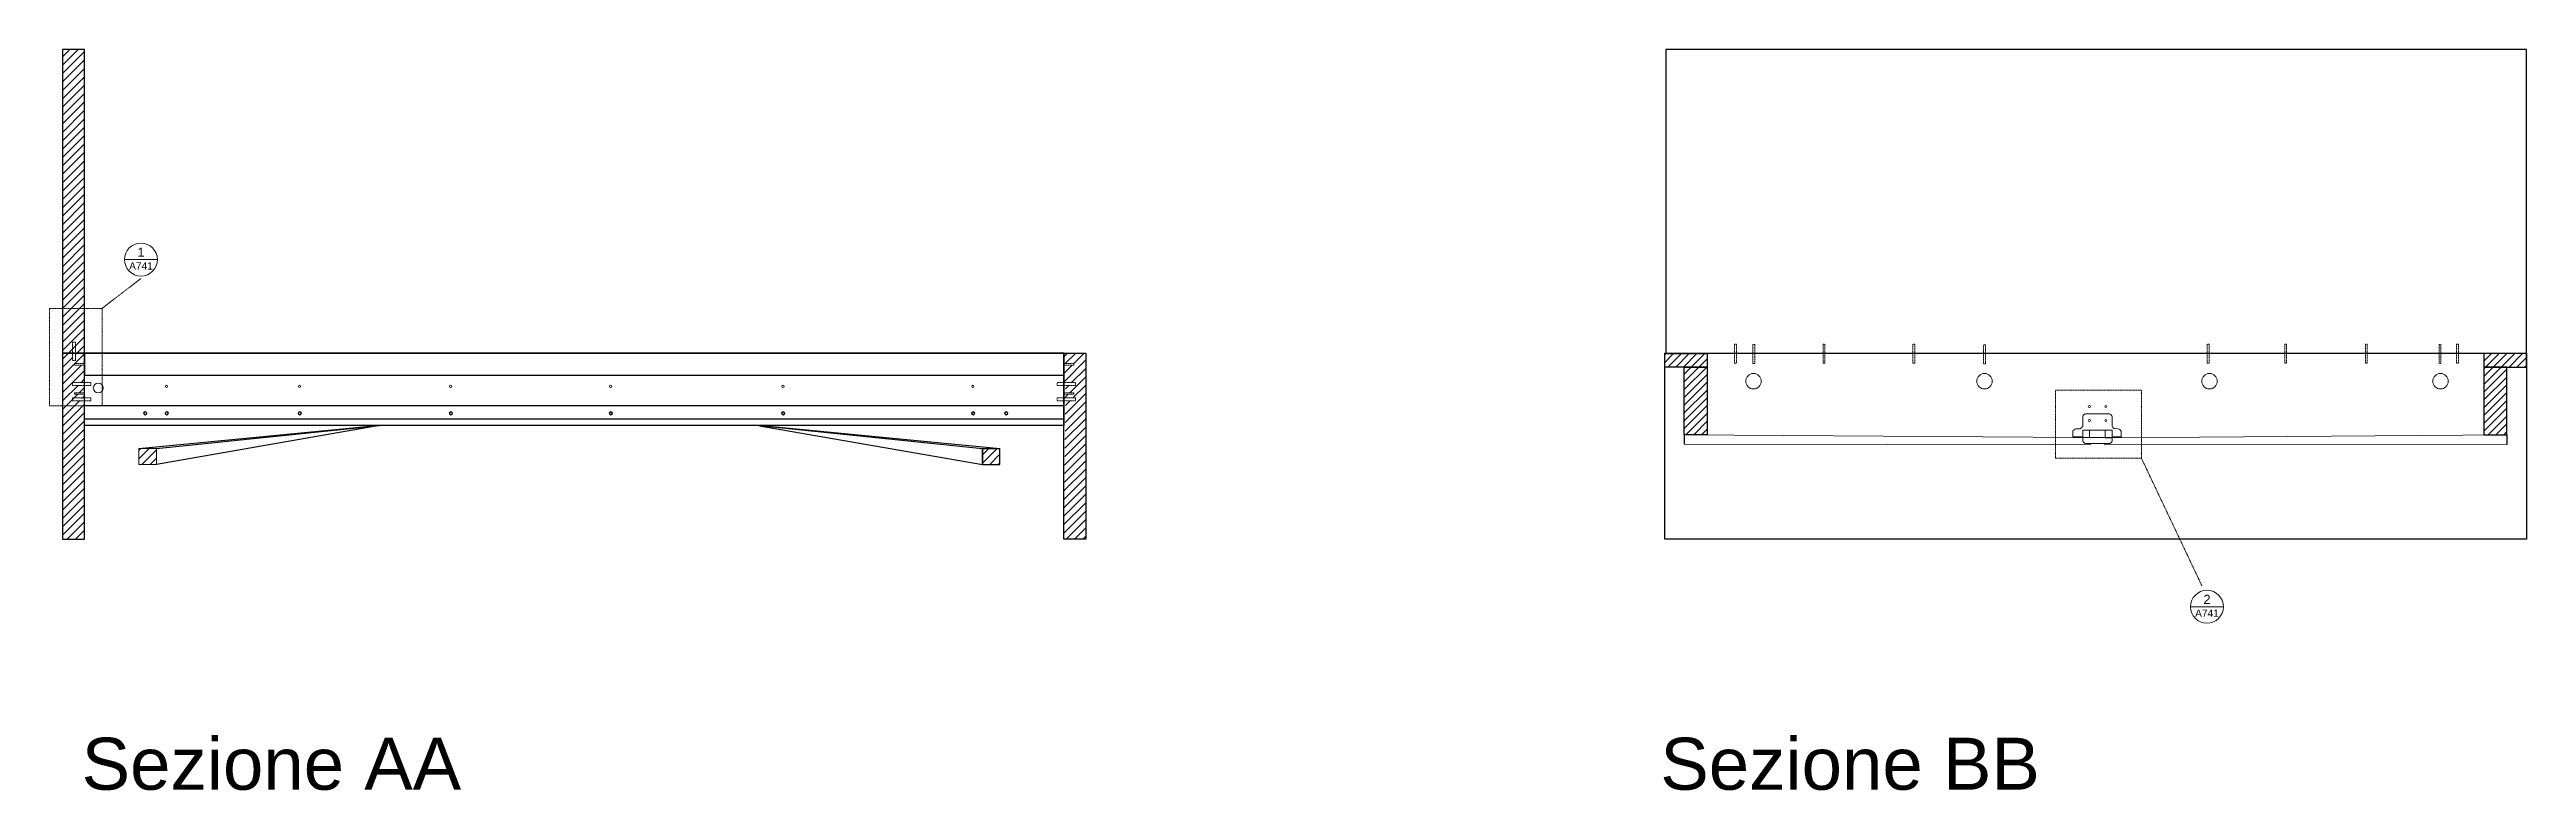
# Model space of a CAD drawing. Header units: millimetres. Extents: x -65822 to 124962, y -17646 to 50330.
# Drawn here: x -577 to 4483, y 1744 to 3257 of the extents above; entities that cross this region are included whole.
import ezdxf
from ezdxf.enums import TextEntityAlignment as Align

# ---------------------------------------------------------------- set-up
doc = ezdxf.new("R2010")
doc.units = ezdxf.units.MM
doc.header["$MEASUREMENT"] = 0
doc.linetypes.add('DASHDOT', pattern=[1, 0.5, -0.25, 0, -0.25])
doc.linetypes.add('HIDDEN', pattern=[0.375, 0.25, -0.125])
for name, color, linetype, lineweight in [('A-ANNO-SYMB', 3, 'Continuous', 18), ('Arredi', 3, 'Continuous', 30), ('Dettagli', 210, 'Continuous', 5), ('Simbologia', 2, 'DASHDOT', 18), ('Tratteggi', 2, 'HIDDEN', 15)]:
    doc.layers.add(name, color=color, linetype=linetype, lineweight=lineweight)
doc.layers.add('Testo', color=1, linetype='Continuous')
doc.styles.add('ARIAL', font='Arial.ttf')
doc.styles.get("Standard").update_dxf_attribs({"font": 'Arial.ttf'})
pattern_1 = [(45, (-5973.249, 0), (-7.954951, 7.954951), [])]

msp = doc.modelspace()

# ---------------------------------------------------------------- texts
at = {"layer": 'Testo', "char_height": 106.21, "attachment_point": 1}
for s, insert in [('Sezione AA', (-511.5, 1851.5)), ('Sezione BB', (2713.3, 1851.5))]:
    msp.add_mtext_dynamic_manual_height_columns(s, width=1421.229, gutter_width=25, heights=[0], dxfattribs=dict(at, insert=insert))

# ---------------------------------------------------------------- blocks, each defined once
blk = doc.blocks.new('DETAGLI')
at = {"layer": 'A-ANNO-SYMB', "linetype": 'Continuous'}
blk.add_line((486.7, 356.2), (504.8, 356.2), dxfattribs=at)
blk.add_circle((495.7, 356.2), 9.05, dxfattribs=at)
for tag, p in [('SEZIONE', (495.7, 354.7)), ('TAVOLA', (495.7, 362.8))]:
    blk.add_attdef(tag, text='', height=5, dxfattribs=at).set_placement(p, align=Align.TOP_CENTER)

# ---------------------------------------------------------------- hatches: boundary and pattern name
at = {"layer": 'Dettagli'}
h = msp.add_hatch(dxfattribs=at)
h.set_pattern_fill('ANSI31', color=256, scale=97)
h.set_pattern_definition([(45, (-19295.423, -20646.776), (-8.5736697, 8.5736697), [])])
h.paths.add_polyline_path([(-505.5, 3257.2), (-550.5, 3257.2), (-550.5, 2637.2), (-505.5, 2637.2)])
h.paths.add_polyline_path([(-505.5, 2539.7), (-509.4, 2539.7), (-509.4, 2540.6, -0.469008), (-509.4, 2547.7), (-509.4, 2545.9), (-505.5, 2545.9), (-505.5, 2553.2), (-526, 2553.2), (-526, 2556.2), (-505.5, 2556.2), (-505.5, 2571.1), (-509.4, 2571.1), (-509.4, 2572.1, -0.469008), (-509.4, 2579.2), (-509.4, 2577.4), (-505.5, 2577.4), (-505.5, 2612.6), (-526, 2612.6), (-526, 2615.7), (-505.5, 2615.7), (-505.5, 2637.2), (-525.1, 2637.2, -0.396733), (-531.4, 2637.2), (-550.5, 2637.2), (-550.5, 2257.2), (-505.5, 2257.2)])
h.paths.add_polyline_path([(-527.6, 2543.9), (-529.8, 2542.8), (-527.2, 2541.1, -0.158696)], flags=16)
h.paths.add_polyline_path([(-526.9, 2544.8), (-524.5, 2544.8), (-522.4, 2544.8), (-520, 2544.8), (-517.8, 2544.8), (-515.4, 2544.8), (-513.3, 2544.8), (-511.4, 2544.8, 0.266572), (-509.9, 2540.5), (-512.6, 2540.5), (-514.7, 2540.5), (-517, 2540.5), (-519.6, 2540.5), (-522, 2540.5), (-524.4, 2540.5), (-526.1, 2540.5, -0.254029)], flags=16)
h.paths.add_polyline_path([(-525, 2544.6), (-522.9, 2544.6), (-520.5, 2544.6), (-518.3, 2544.6), (-515.9, 2544.6), (-513.8, 2544.6), (-513.3, 2544.6, 0.23266), (-512.1, 2540.7), (-514.2, 2540.7), (-516.5, 2540.7), (-519.2, 2540.7), (-521.5, 2540.7), (-523.9, 2540.7), (-524.6, 2540.7, -0.221988)], flags=0)
h.paths.add_polyline_path([(-527.6, 2575.4), (-529.8, 2574.2), (-527.2, 2572.6, -0.158696)], flags=16)
h.paths.add_polyline_path([(-526.9, 2576.3), (-524.5, 2576.3), (-522.4, 2576.3), (-520, 2576.3), (-517.8, 2576.3), (-515.4, 2576.3), (-513.3, 2576.3), (-511.4, 2576.3, 0.266572), (-509.9, 2571.9), (-512.6, 2571.9), (-514.7, 2571.9), (-517, 2571.9), (-519.6, 2571.9), (-522, 2571.9), (-524.4, 2571.9), (-526.1, 2571.9, -0.254029)], flags=16)
h.paths.add_polyline_path([(-525, 2576), (-522.9, 2576), (-520.5, 2576), (-518.3, 2576), (-515.9, 2576), (-513.8, 2576), (-513.3, 2576, 0.23266), (-512.1, 2572.2), (-514.2, 2572.2), (-516.5, 2572.2), (-519.2, 2572.2), (-521.5, 2572.2), (-523.9, 2572.2), (-524.6, 2572.2, -0.221988)], flags=0)
h.paths.add_polyline_path([(-528.5, 2624.3), (-527.3, 2622.1), (-525.7, 2624.7, -0.158696)], flags=16)
h.paths.add_polyline_path([(-529.4, 2625), (-529.4, 2627.4), (-529.4, 2629.5), (-529.4, 2631.9), (-529.4, 2634.1), (-529.1, 2636), (-529.1, 2634, 0.252715), (-525.1, 2635.6), (-525.1, 2634.9), (-525.1, 2632.3), (-525.1, 2629.9), (-525.1, 2627.5), (-525.1, 2625.8, -0.254029)], flags=16)
h.paths.add_polyline_path([(-529.1, 2629), (-529.1, 2631.4), (-529.1, 2633.6, 0.23013), (-525.3, 2634.7), (-525.3, 2632.7), (-525.3, 2630.4), (-525.3, 2628), (-525.3, 2627.3, -0.221988), (-529.1, 2626.9)], flags=0)
h.paths.add_polyline_path([(1539.5, 2637.2), (1494.5, 2637.2), (1494.5, 2615.7), (1515, 2615.7), (1515, 2612.6), (1494.5, 2612.6), (1494.5, 2592.2), (1494.5, 2575.1), (1498.1, 2575.1), (1500.2, 2576.3), (1499.7, 2576.3), (1498.1, 2576.1), (1498.1, 2573.1), (1497.9, 2556.2), (1515.1, 2556.2), (1515.1, 2553.2), (1494.5, 2553.2), (1494.5, 2543.6), (1498.1, 2543.6), (1500.2, 2544.8), (1499.7, 2544.8), (1498.1, 2544.6), (1498.1, 2541.6), (1494.5, 2257.2), (1539.5, 2257.2)])
h.paths.add_polyline_path([(1515.9, 2541.1), (1518.6, 2542.8), (1516.3, 2543.9, -0.158696)], flags=16)
h.paths.add_polyline_path([(1512.5, 2540.5), (1510.1, 2540.5), (1507.7, 2540.5), (1505.1, 2540.5), (1502.8, 2540.5), (1500.6, 2540.5), (1498.9, 2540.7), (1500.8, 2540.7, 0.24604), (1502, 2544.8), (1502.5, 2544.8), (1504.6, 2544.8), (1507, 2544.8), (1509.2, 2544.8), (1511.6, 2544.8), (1513.7, 2544.8), (1515.7, 2544.8, -0.254029), (1514.9, 2540.5)], flags=16)
h.paths.add_polyline_path([(1513.7, 2544.6), (1513.3, 2544.6, -0.22364), (1512.7, 2540.7), (1513.3, 2540.7, 0.221988)], flags=0)
h.paths.add_polyline_path([(1508.6, 2540.7), (1506, 2540.7), (1503.6, 2540.7), (1501.5, 2540.7, 0.228766), (1502.5, 2544.6), (1504.2, 2544.6), (1506.6, 2544.6), (1508.8, 2544.6), (1511.7, 2544.6, -0.225205), (1510.9, 2540.7)], flags=0)
h.paths.add_polyline_path([(1515.9, 2572.6), (1518.6, 2574.2), (1516.3, 2575.4, -0.158696)], flags=16)
h.paths.add_polyline_path([(1512.5, 2571.9), (1510.1, 2571.9), (1507.7, 2571.9), (1505.1, 2571.9), (1502.8, 2571.9), (1500.6, 2571.9), (1498.9, 2572.2), (1500.8, 2572.2, 0.24604), (1502, 2576.3), (1502.5, 2576.3), (1504.6, 2576.3), (1507, 2576.3), (1509.2, 2576.3), (1511.6, 2576.3), (1513.7, 2576.3), (1515.7, 2576.3, -0.254029), (1514.9, 2571.9)], flags=16)
h.paths.add_polyline_path([(1513.7, 2576), (1513.3, 2576, -0.22364), (1512.7, 2572.2), (1513.3, 2572.2, 0.221988)], flags=0)
h.paths.add_polyline_path([(1508.6, 2572.2), (1506, 2572.2), (1503.6, 2572.2), (1501.5, 2572.2, 0.228766), (1502.5, 2576), (1504.2, 2576), (1506.6, 2576), (1508.8, 2576), (1511.7, 2576, -0.225205), (1510.9, 2572.2)], flags=0)
h.paths.add_polyline_path([(-358.8, 2442.1), (-394.6, 2442.1), (-394.6, 2409.9), (-358.8, 2409.9)])
h.paths.add_polyline_path([(1364, 2441.8), (1328.4, 2441.8), (1328.4, 2409.9), (1364, 2409.9)])
h = msp.add_hatch(dxfattribs=at)
h.set_pattern_fill('ANSI31', color=256, scale=90)
h.set_pattern_definition(pattern_1)
h.paths.add_polyline_path([(2809.1, 2608.5), (2762.3, 2608.5), (2762.3, 2470.3), (2809.1, 2470.3)])
h.paths.add_polyline_path([(2809.1, 2608.5), (2809.1, 2636), (2722.3, 2636), (2722.3, 2608.5)])
h = msp.add_hatch(dxfattribs=at)
h.set_pattern_fill('ANSI31', color=256, scale=90)
h.set_pattern_definition(pattern_1)
h.paths.add_polyline_path([(4442.6, 2608.5), (4395.8, 2608.5), (4395.8, 2470.3), (4442.6, 2470.3)])
h.paths.add_polyline_path([(4482.3, 2636), (4395.8, 2636), (4395.8, 2608.5), (4442.6, 2608.5), (4482.3, 2608.5)])

# ---------------------------------------------------------------- linework, layer by layer
at = {"layer": 'Arredi'}
for p, q in [((2722.3, 2636), (2808.6, 2636)), ((4482.6, 2636), (4396.3, 2636)), ((-394.6, 2442.1), (91.5, 2489.2)), ((-358.8, 2442.1), (96.6, 2489.2)), ((96.6, 2489.2), (-358.8, 2409.9)), ((1328.4, 2441.8), (873, 2488.9)), ((873, 2488.9), (1328.4, 2409.7)), ((1364.1, 2441.8), (878, 2488.9)), ((2762.3, 2470.3), (2762.3, 2451)), ((4442.6, 2470.3), (4442.6, 2450.6))]:
    msp.add_line(p, q, dxfattribs=at)
for points in [[(-550.5, 3257.2), (-550.5, 2637.2), (-505.5, 2637.2), (-505.5, 3257.2)], [(2724.5, 3257.2), (2724.5, 2637.2), (4482.3, 2637.2), (4482.3, 3257.2)], [(-550.5, 2637.2), (-550.5, 2257.2), (-505.5, 2257.2), (-505.5, 2637.2)], [(-505.5, 2592.2), (1494.5, 2592.2), (1494.5, 2637.2), (-505.5, 2637.2)], [(-505.5, 2637.2), (1494.5, 2637.2), (1494.5, 2489.2), (-505.5, 2489.2)], [(1539.5, 2637.2), (1539.5, 2257.2), (1494.5, 2257.2), (1494.5, 2637.2)], [(2722.3, 2637.2), (4482.3, 2637.2), (4482.3, 2257.2), (2722.3, 2257.2)], [(2722.3, 2636), (2809.1, 2636), (2809.1, 2608.5), (2722.3, 2608.5)], [(4482.6, 2636), (4395.8, 2636), (4395.8, 2608.5), (4482.6, 2608.5)], [(2809.1, 2608.5), (2809.1, 2470.3), (2762.3, 2470.3), (2762.3, 2608.5)], [(4395.8, 2608.5), (4395.8, 2470.3), (4442.6, 2470.3), (4442.6, 2608.5)], [(1494.5, 2489.2), (-505.5, 2489.2), (-505.5, 2529.8), (1494.5, 2529.8)], [(1494.5, 2489.2), (-505.5, 2489.2), (-505.5, 2502.7), (1494.5, 2502.7)], [(1364.1, 2441.8), (1328.4, 2441.8), (1328.4, 2409.7), (1364.1, 2409.7)]]:
    msp.add_lwpolyline(points, close=True, dxfattribs=at)
at = {"layer": 'Dettagli'}
for p, q in [((2762.3, 2470.3), (3576.1, 2464.4)), ((2762.3, 2451), (3592.6, 2449.8)), ((4442.6, 2450.6), (3619.6, 2449.6)), ((4442.6, 2470), (3636.1, 2464.2))]:
    msp.add_line(p, q, dxfattribs=at)
for points in [[(3570.7, 2482.7), (3562.4, 2482.7)], [(3576.1, 2507.5), (3576.1, 2488.1)], [(3630, 2513.4), (3582.1, 2513.4)], [(3636.1, 2488.2), (3636.1, 2507.1)], [(3648.8, 2482.7), (3640.8, 2482.8)], [(3555.8, 2476.8), (3555.8, 2464.4), (3654.4, 2464.4), (3654.4, 2477.5)], [(3576.1, 2464.4), (3576.1, 2457.9)], [(3581.2, 2452.3), (3631.3, 2452.3)], [(3636.1, 2457.1), (3636.1, 2464.4)]]:
    msp.add_lwpolyline(points, dxfattribs=at)
for points in [[(3576.1, 2464.4), (3576.1, 2479.9), (3636.1, 2479.9), (3636.1, 2464.4)], [(3576.1, 2464.4), (3576.1, 2479.9), (3590.3, 2479.9), (3590.3, 2464.4)], [(3621.8, 2464.2), (3621.8, 2479.7), (3636.1, 2479.7), (3636.1, 2464.2)], [(-394.6, 2442.1), (-358.8, 2442.1), (-358.8, 2409.9), (-394.6, 2409.9)], [(1328.3, 2442.1), (1364, 2442.1), (1364, 2409.9), (1328.3, 2409.9)], [(3555.8, 2464.4), (3555.8, 2466.2), (3576.1, 2466.2), (3576.1, 2464.4)], [(3636, 2464.4), (3636, 2466.1), (3654.4, 2466.2), (3654.4, 2464.4)]]:
    msp.add_lwpolyline(points, close=True, dxfattribs=at)
for centre, radius in [((2903.6, 2579.7), 15.8), ((3375.5, 2579.7), 15.8), ((3835.1, 2579.7), 15.8), ((4307, 2579.7), 15.8), ((-477.7, 2565.9), 10), ((-338.1, 2569.2), 2.23), ((-66.5, 2569.2), 2.23), ((242.3, 2569.2), 2.23), ((569.2, 2569.2), 2.23), ((921.1, 2569.2), 2.23), ((1309, 2569.2), 2.23), ((3589.8, 2528.1), 2.23), ((3623.3, 2528.1), 2.23), ((-381.5, 2514.1), 3.45), ((-381.5, 2514.1), 2.23), ((-337.7, 2514.1), 3.45), ((-337.7, 2514.1), 2.23), ((-66.1, 2514.1), 3.45), ((-66.1, 2514.1), 2.23), ((242.8, 2514.1), 3.45), ((242.8, 2514.1), 2.23), ((569.6, 2514.1), 3.45), ((569.6, 2514.1), 2.23), ((921.6, 2514.1), 3.45), ((921.6, 2514.1), 2.23), ((1309.5, 2514.1), 3.45), ((1309.5, 2514.1), 2.23), ((1377.2, 2514.1), 3.45), ((1377.2, 2514.1), 2.23), ((3589.8, 2499.4), 2.23), ((3623.3, 2499.4), 2.23)]:
    msp.add_circle(centre, radius, dxfattribs=at)
for centre, start, end in [((3564.4, 2473.9), 103.0065, 161.684), ((3567.6, 2491.2), 290.1879, 339.9201), ((3584.7, 2504.7), 106.8962, 162.0588), ((3627.4, 2504.7), 14.9508, 73.1038), ((3644.7, 2490.9), 197.3771, 244.5743), ((3644.7, 2490.9), 295.1293, 295.8188), ((3646, 2474.1), 21.8451, 73.1879), ((3584.7, 2460.7), 197.9412, 247.372), ((3627.8, 2460.7), 292.628, 336.899), ((3627.8, 2460.7), 23.101, 24.4648)]:
    msp.add_arc(centre, 9.03, start, end, dxfattribs=at)
at = {"layer": 'Simbologia'}
for p, q in [((-390.8, 2789.2), (-469.9, 2728.4)), ((3819.3, 2162.4), (3696, 2422.4))]:
    msp.add_line(p, q, dxfattribs=at)
at = {"layer": 'Tratteggi'}
for p, q in [((-526, 2615.7), (-505.5, 2615.7)), ((-526, 2612.6), (-505.5, 2612.6))]:
    msp.add_line(p, q, dxfattribs=at)
at = {"layer": 'Tratteggi', "color": 0}
for points in [[(-577.1, 2728.4), (-469.9, 2728.4), (-469.9, 2529.5), (-577.1, 2529.5)], [(3520.8, 2561.7), (3696, 2561.7), (3696, 2422.4), (3520.8, 2422.4)]]:
    msp.add_lwpolyline(points, close=True, dxfattribs=at)
at = {"layer": 'Tratteggi'}
for points in [[(-524, 2622.2), (-524, 2659.3), (-530.2, 2659.3), (-530.2, 2622.2)], [(2868.9, 2616.7), (2865.1, 2616.7), (2865.1, 2655.2), (2868.9, 2655.2)], [(2906, 2616.1), (2902.1, 2616.1), (2902.1, 2654.6), (2906, 2654.6)], [(3049.5, 2616.7), (3045.7, 2616.7), (3045.7, 2655.2), (3049.5, 2655.2)], [(3233, 2616.7), (3229.1, 2616.7), (3229.1, 2655.2), (3233, 2655.2)], [(3377.2, 2615.3), (3373.4, 2615.3), (3373.4, 2653.9), (3377.2, 2653.9)], [(3834.2, 2616.7), (3830.3, 2616.7), (3830.3, 2655.2), (3834.2, 2655.2)], [(3992.6, 2616.7), (3988.8, 2616.7), (3988.8, 2655.2), (3992.6, 2655.2)], [(4157.4, 2616.7), (4153.6, 2616.7), (4153.6, 2655.2), (4157.4, 2655.2)], [(4307.8, 2616.1), (4304, 2616.1), (4304, 2654.6), (4307.8, 2654.6)], [(4343.7, 2616.7), (4339.9, 2616.7), (4339.9, 2655.2), (4343.7, 2655.2)], [(-505.5, 2612.6), (-526, 2612.6), (-526, 2615.7), (-505.5, 2615.7)], [(1494.5, 2615.7), (1515, 2615.7), (1515, 2612.6), (1494.5, 2612.6)], [(-493, 2545.9), (-530.1, 2545.9), (-530.1, 2539.7), (-493, 2539.7)], [(-492.7, 2577.4), (-529.9, 2577.4), (-529.9, 2571.1), (-492.7, 2571.1)], [(-505.5, 2556.2), (-526, 2556.2), (-526, 2553.2), (-505.5, 2553.2)], [(1481.5, 2577.4), (1518.8, 2577.4), (1518.8, 2571.2), (1481.5, 2571.2)], [(1481.5, 2545.8), (1518.8, 2545.8), (1518.8, 2539.7), (1481.5, 2539.7)], [(1515.1, 2556.2), (1494.6, 2556.2), (1494.6, 2553.2), (1515.1, 2553.2)]]:
    msp.add_lwpolyline(points, close=True, dxfattribs=at)

# ---------------------------------------------------------------- block references
at = {"layer": 'Simbologia'}
ref = msp.add_blockref('DETAGLI', (-2229.8, 1506.4), dxfattribs=dict(at, xscale=3.710728423342698, yscale=3.710728423342698, zscale=3.710728423342698))
ref.add_attrib('SEZIONE', 'A741', dxfattribs={"layer": 'A-ANNO-SYMB', "linetype": 'Continuous', "height": 14.84, "style": 'ARIAL'}).set_placement((-390.3, 2822.5), align=Align.TOP_CENTER)
ref.add_attrib('TAVOLA', '1', dxfattribs={"layer": 'A-ANNO-SYMB', "linetype": 'Continuous', "height": 18.6, "style": 'ARIAL'}).set_placement((-390.3, 2852.5), align=Align.TOP_CENTER)
ref = msp.add_blockref('DETAGLI', (1990.5, 797.3), dxfattribs=dict(at, xscale=3.710728423342698, yscale=3.710728423342698, zscale=3.710728423342698))
ref.add_attrib('SEZIONE', 'A741', dxfattribs={"layer": 'A-ANNO-SYMB', "linetype": 'Continuous', "height": 14.84, "style": 'ARIAL'}).set_placement((3830, 2113.3), align=Align.TOP_CENTER)
ref.add_attrib('TAVOLA', '2', dxfattribs={"layer": 'A-ANNO-SYMB', "linetype": 'Continuous', "height": 18.6, "style": 'ARIAL'}).set_placement((3830, 2143.4), align=Align.TOP_CENTER)

msp.set_redraw_order([(e.dxf.handle, doc.entitydb.next_handle()) for e in msp.query("TEXT MTEXT ATTDEF DIMENSION ARC_DIMENSION")])  # texts and dimensions are drawn at this point

doc.saveas('drawing.dxf')
